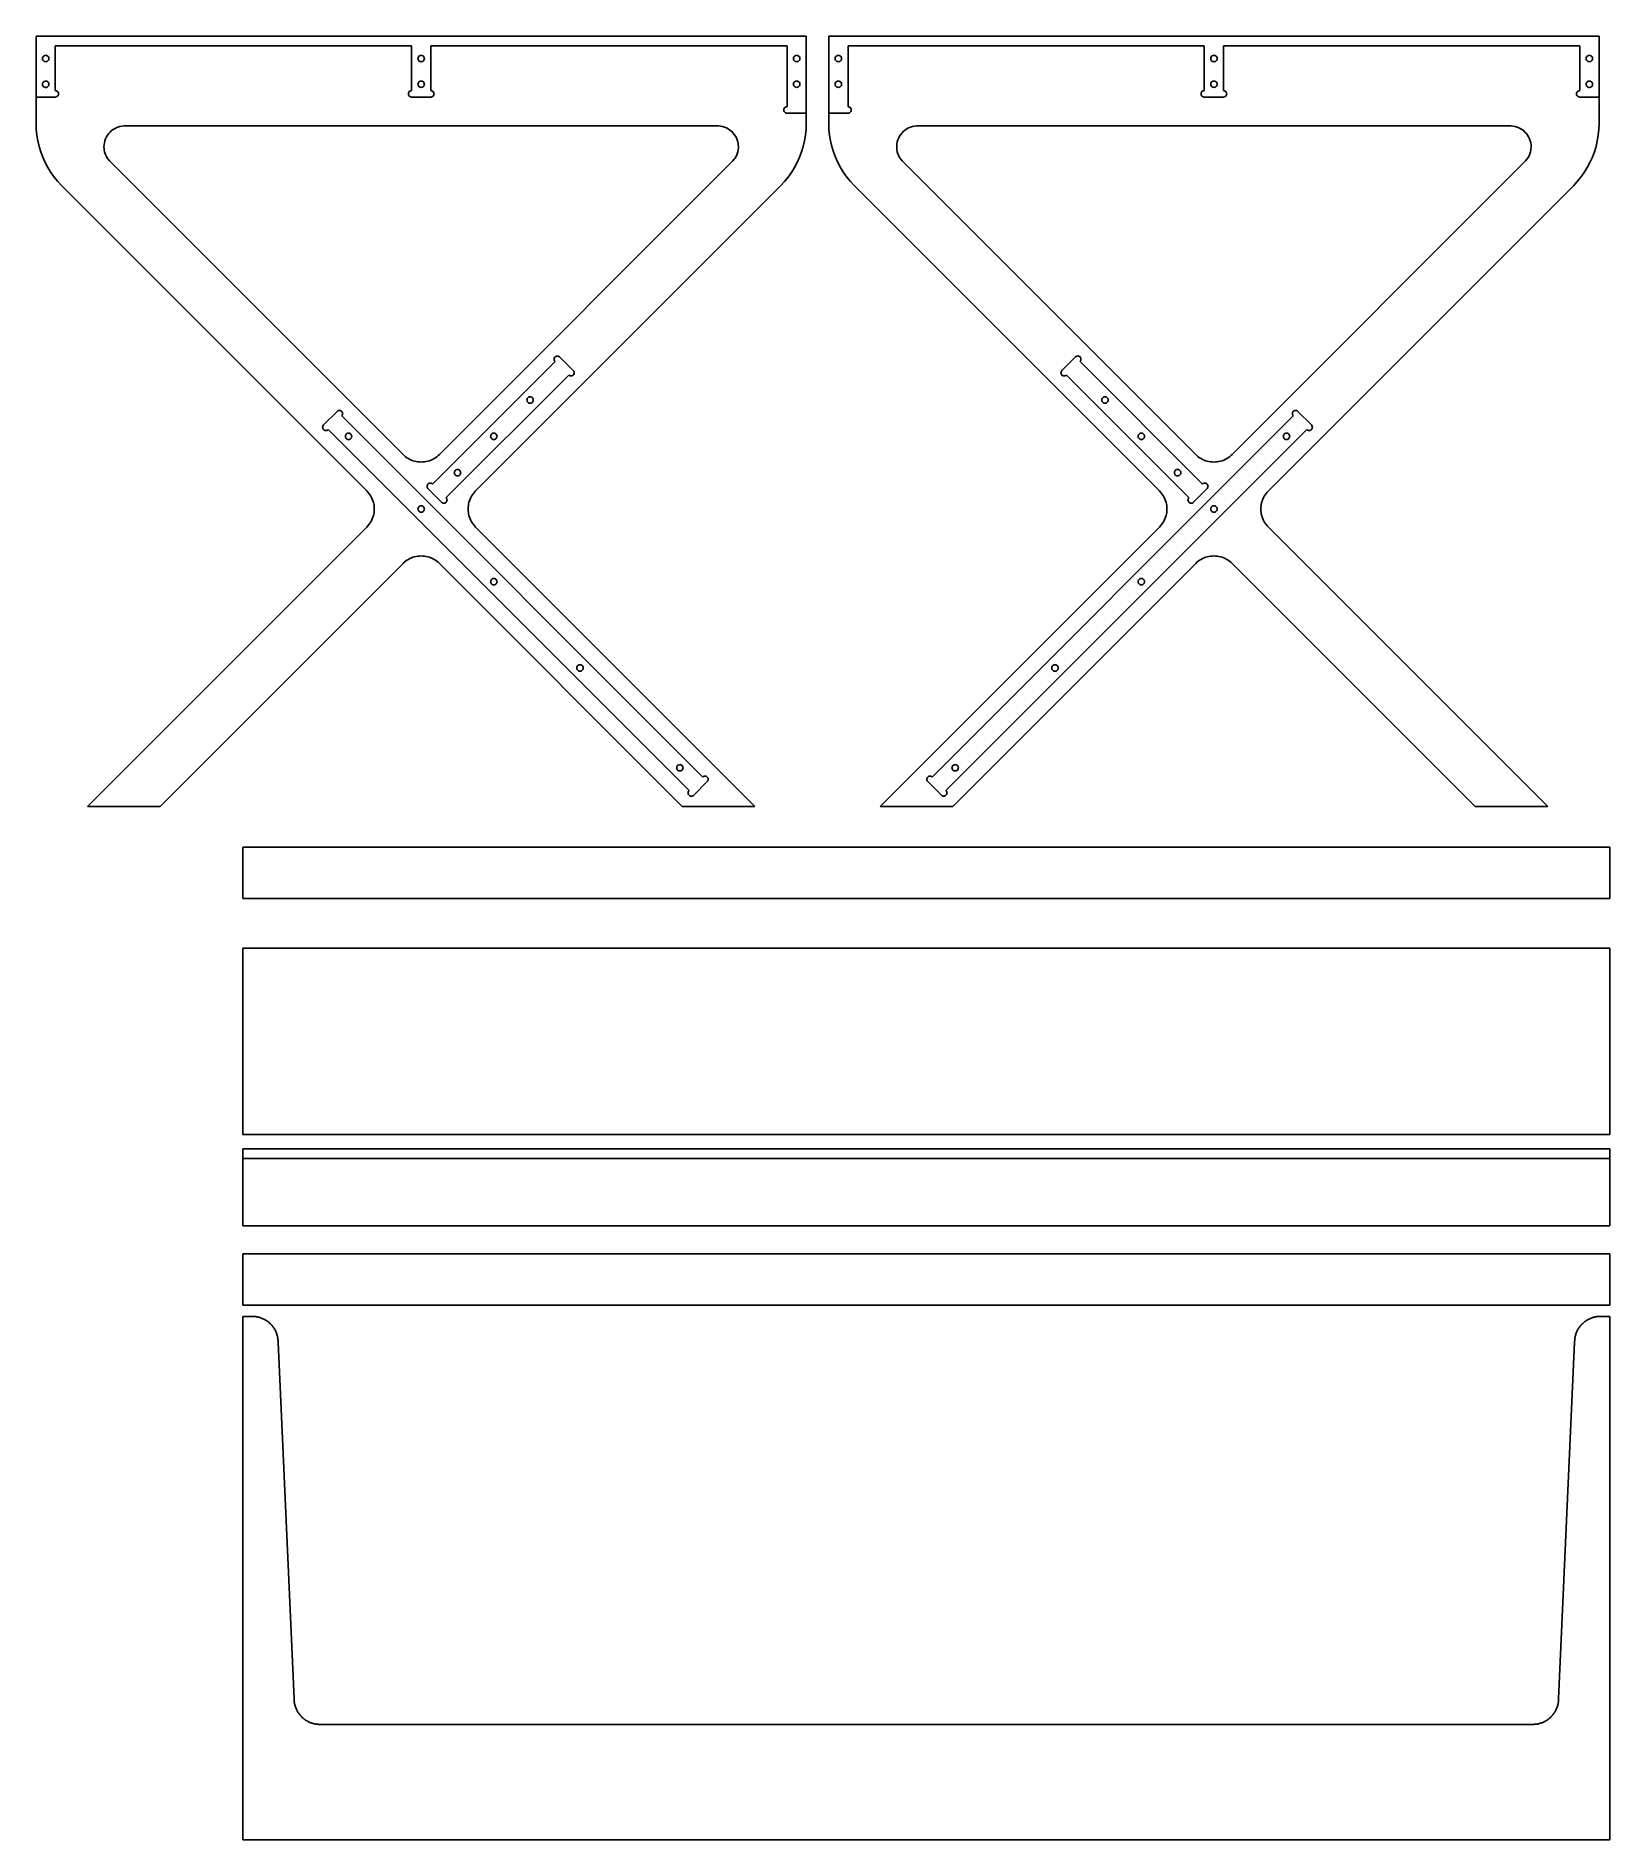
# Model space of a CAD drawing. Extents: x -30.7 to 30.7, y -35.1 to 35.1.
import ezdxf

# ---------------------------------------------------------------- set-up
doc = ezdxf.new("R2010")
doc.units = 0
doc.header["$MEASUREMENT"] = 0
doc.layers.get('0').update_dxf_attribs({"linetype": 'CONTINUOUS'})

msp = doc.modelspace()

# ---------------------------------------------------------------- linework, layer by layer
for p, q in [((-0.65, 35.119), (-30.65, 35.119)), ((-30.65, 32.744), (-30.65, 35.119)), ((-29.9, 34.744), (-16.025, 34.744)), ((-29.9, 32.994), (-29.9, 34.744)), ((-16.025, 34.744), (-16.025, 32.994)), ((-15.275, 34.744), (-1.4, 34.744)), ((-15.275, 32.994), (-15.275, 34.744)), ((-1.4, 32.369), (-1.4, 34.744)), ((-0.65, 32.119), (-0.65, 35.119)), ((0.225, 35.119), (30.225, 35.119)), ((0.225, 32.119), (0.225, 35.119)), ((0.975, 32.369), (0.975, 34.744)), ((14.85, 34.744), (0.975, 34.744)), ((14.85, 32.994), (14.85, 34.744)), ((15.6, 34.744), (15.6, 32.994)), ((29.475, 34.744), (15.6, 34.744)), ((29.475, 32.994), (29.475, 34.744)), ((30.225, 32.744), (30.225, 35.119)), ((-30.4, 34.244), (-30.396, 34.276)), ((-30.396, 34.211), (-30.4, 34.244)), ((-30.396, 34.276), (-30.383, 34.306)), ((-30.383, 34.181), (-30.396, 34.211)), ((-30.383, 34.306), (-30.364, 34.332)), ((-30.364, 34.155), (-30.383, 34.181)), ((-30.364, 34.332), (-30.338, 34.352)), ((-30.338, 34.135), (-30.364, 34.155)), ((-30.338, 34.352), (-30.308, 34.364)), ((-30.308, 34.123), (-30.338, 34.135)), ((-30.308, 34.364), (-30.275, 34.369)), ((-30.275, 34.119), (-30.308, 34.123)), ((-30.275, 34.369), (-30.243, 34.364)), ((-30.243, 34.123), (-30.275, 34.119)), ((-30.243, 34.364), (-30.213, 34.352)), ((-30.213, 34.135), (-30.243, 34.123)), ((-30.213, 34.352), (-30.187, 34.332)), ((-30.187, 34.155), (-30.213, 34.135)), ((-30.187, 34.332), (-30.167, 34.306)), ((-30.167, 34.181), (-30.187, 34.155)), ((-30.167, 34.306), (-30.154, 34.276)), ((-30.154, 34.211), (-30.167, 34.181)), ((-30.154, 34.276), (-30.15, 34.244)), ((-30.15, 34.244), (-30.154, 34.211)), ((-15.775, 34.244), (-15.771, 34.276)), ((-15.771, 34.211), (-15.775, 34.244)), ((-15.771, 34.276), (-15.758, 34.306)), ((-15.758, 34.181), (-15.771, 34.211)), ((-15.758, 34.306), (-15.739, 34.332)), ((-15.739, 34.155), (-15.758, 34.181)), ((-15.739, 34.332), (-15.713, 34.352)), ((-15.713, 34.135), (-15.739, 34.155)), ((-15.713, 34.352), (-15.683, 34.364)), ((-15.683, 34.123), (-15.713, 34.135)), ((-15.683, 34.364), (-15.65, 34.369)), ((-15.65, 34.119), (-15.683, 34.123)), ((-15.65, 34.369), (-15.618, 34.364)), ((-15.618, 34.123), (-15.65, 34.119)), ((-15.618, 34.364), (-15.588, 34.352)), ((-15.588, 34.135), (-15.618, 34.123)), ((-15.588, 34.352), (-15.562, 34.332)), ((-15.562, 34.155), (-15.588, 34.135)), ((-15.562, 34.332), (-15.542, 34.306)), ((-15.542, 34.181), (-15.562, 34.155)), ((-15.542, 34.306), (-15.529, 34.276)), ((-15.529, 34.211), (-15.542, 34.181)), ((-15.529, 34.276), (-15.525, 34.244)), ((-15.525, 34.244), (-15.529, 34.211)), ((-1.15, 34.244), (-1.146, 34.276)), ((-1.146, 34.211), (-1.15, 34.244)), ((-1.146, 34.276), (-1.133, 34.306)), ((-1.133, 34.181), (-1.146, 34.211)), ((-1.133, 34.306), (-1.114, 34.332)), ((-1.114, 34.155), (-1.133, 34.181)), ((-1.114, 34.332), (-1.088, 34.352)), ((-1.088, 34.135), (-1.114, 34.155)), ((-1.088, 34.352), (-1.058, 34.364)), ((-1.058, 34.123), (-1.088, 34.135)), ((-1.058, 34.364), (-1.025, 34.369)), ((-1.025, 34.119), (-1.058, 34.123)), ((-1.025, 34.369), (-0.993, 34.364)), ((-0.993, 34.123), (-1.025, 34.119)), ((-0.993, 34.364), (-0.963, 34.352)), ((-0.963, 34.135), (-0.993, 34.123)), ((-0.963, 34.352), (-0.937, 34.332)), ((-0.937, 34.155), (-0.963, 34.135)), ((-0.937, 34.332), (-0.917, 34.306)), ((-0.917, 34.181), (-0.937, 34.155)), ((-0.917, 34.306), (-0.904, 34.276)), ((-0.904, 34.211), (-0.917, 34.181)), ((-0.904, 34.276), (-0.9, 34.244)), ((-0.9, 34.244), (-0.904, 34.211)), ((0.479, 34.276), (0.475, 34.244)), ((0.475, 34.244), (0.479, 34.211)), ((0.492, 34.306), (0.479, 34.276)), ((0.479, 34.211), (0.492, 34.181)), ((0.511, 34.332), (0.492, 34.306)), ((0.492, 34.181), (0.511, 34.155)), ((0.537, 34.352), (0.511, 34.332)), ((0.511, 34.155), (0.537, 34.135)), ((0.567, 34.364), (0.537, 34.352)), ((0.537, 34.135), (0.567, 34.123)), ((0.6, 34.369), (0.567, 34.364)), ((0.567, 34.123), (0.6, 34.119)), ((0.632, 34.364), (0.6, 34.369)), ((0.6, 34.119), (0.632, 34.123)), ((0.662, 34.352), (0.632, 34.364)), ((0.632, 34.123), (0.662, 34.135)), ((0.688, 34.332), (0.662, 34.352)), ((0.662, 34.135), (0.688, 34.155)), ((0.708, 34.306), (0.688, 34.332)), ((0.688, 34.155), (0.708, 34.181)), ((0.721, 34.276), (0.708, 34.306)), ((0.708, 34.181), (0.721, 34.211)), ((0.725, 34.244), (0.721, 34.276)), ((0.721, 34.211), (0.725, 34.244)), ((15.104, 34.276), (15.1, 34.244)), ((15.1, 34.244), (15.104, 34.211)), ((15.117, 34.306), (15.104, 34.276)), ((15.104, 34.211), (15.117, 34.181)), ((15.136, 34.332), (15.117, 34.306)), ((15.117, 34.181), (15.136, 34.155)), ((15.162, 34.352), (15.136, 34.332)), ((15.136, 34.155), (15.162, 34.135)), ((15.192, 34.364), (15.162, 34.352)), ((15.162, 34.135), (15.192, 34.123)), ((15.225, 34.369), (15.192, 34.364)), ((15.192, 34.123), (15.225, 34.119)), ((15.257, 34.364), (15.225, 34.369)), ((15.225, 34.119), (15.257, 34.123)), ((15.287, 34.352), (15.257, 34.364)), ((15.257, 34.123), (15.287, 34.135)), ((15.313, 34.332), (15.287, 34.352)), ((15.287, 34.135), (15.313, 34.155)), ((15.333, 34.306), (15.313, 34.332)), ((15.313, 34.155), (15.333, 34.181)), ((15.346, 34.276), (15.333, 34.306)), ((15.333, 34.181), (15.346, 34.211)), ((15.35, 34.244), (15.346, 34.276)), ((15.346, 34.211), (15.35, 34.244)), ((29.729, 34.276), (29.725, 34.244)), ((29.725, 34.244), (29.729, 34.211)), ((29.742, 34.306), (29.729, 34.276)), ((29.729, 34.211), (29.742, 34.181)), ((29.761, 34.332), (29.742, 34.306)), ((29.742, 34.181), (29.761, 34.155)), ((29.787, 34.352), (29.761, 34.332)), ((29.761, 34.155), (29.787, 34.135)), ((29.817, 34.364), (29.787, 34.352)), ((29.787, 34.135), (29.817, 34.123)), ((29.85, 34.369), (29.817, 34.364)), ((29.817, 34.123), (29.85, 34.119)), ((29.882, 34.364), (29.85, 34.369)), ((29.85, 34.119), (29.882, 34.123)), ((29.912, 34.352), (29.882, 34.364)), ((29.882, 34.123), (29.912, 34.135)), ((29.938, 34.332), (29.912, 34.352)), ((29.912, 34.135), (29.938, 34.155)), ((29.958, 34.306), (29.938, 34.332)), ((29.938, 34.155), (29.958, 34.181)), ((29.971, 34.276), (29.958, 34.306)), ((29.958, 34.181), (29.971, 34.211)), ((29.975, 34.244), (29.971, 34.276)), ((29.971, 34.211), (29.975, 34.244)), ((-30.4, 33.25), (-30.394, 33.282)), ((-30.397, 33.217), (-30.4, 33.25)), ((-30.386, 33.187), (-30.397, 33.217)), ((-30.394, 33.282), (-30.38, 33.311)), ((-30.368, 33.16), (-30.386, 33.187)), ((-30.38, 33.311), (-30.359, 33.336)), ((-30.343, 33.139), (-30.368, 33.16)), ((-30.359, 33.336), (-30.332, 33.355)), ((-30.314, 33.125), (-30.343, 33.139)), ((-30.332, 33.355), (-30.302, 33.366)), ((-30.281, 33.119), (-30.314, 33.125)), ((-30.302, 33.366), (-30.269, 33.368)), ((-30.249, 33.121), (-30.281, 33.119)), ((-30.269, 33.368), (-30.237, 33.363)), ((-30.218, 33.132), (-30.249, 33.121)), ((-30.237, 33.363), (-30.207, 33.349)), ((-30.191, 33.151), (-30.218, 33.132)), ((-30.207, 33.349), (-30.183, 33.327)), ((-30.17, 33.176), (-30.191, 33.151)), ((-30.183, 33.327), (-30.164, 33.301)), ((-30.156, 33.205), (-30.17, 33.176)), ((-30.164, 33.301), (-30.153, 33.27)), ((-30.15, 33.237), (-30.156, 33.205)), ((-30.153, 33.27), (-30.15, 33.237)), ((-15.775, 33.244), (-15.771, 33.276)), ((-15.771, 33.211), (-15.775, 33.244)), ((-15.771, 33.276), (-15.758, 33.306)), ((-15.758, 33.181), (-15.771, 33.211)), ((-15.758, 33.306), (-15.739, 33.332)), ((-15.739, 33.155), (-15.758, 33.181)), ((-15.739, 33.332), (-15.713, 33.352)), ((-15.713, 33.135), (-15.739, 33.155)), ((-15.713, 33.352), (-15.683, 33.364)), ((-15.683, 33.123), (-15.713, 33.135)), ((-15.683, 33.364), (-15.65, 33.369)), ((-15.65, 33.119), (-15.683, 33.123)), ((-15.65, 33.369), (-15.618, 33.364)), ((-15.618, 33.123), (-15.65, 33.119)), ((-15.618, 33.364), (-15.588, 33.352)), ((-15.588, 33.135), (-15.618, 33.123)), ((-15.588, 33.352), (-15.562, 33.332)), ((-15.562, 33.155), (-15.588, 33.135)), ((-15.562, 33.332), (-15.542, 33.306)), ((-15.542, 33.181), (-15.562, 33.155)), ((-15.542, 33.306), (-15.529, 33.276)), ((-15.529, 33.211), (-15.542, 33.181)), ((-15.529, 33.276), (-15.525, 33.244)), ((-15.525, 33.244), (-15.529, 33.211)), ((-1.15, 33.244), (-1.146, 33.276)), ((-1.146, 33.211), (-1.15, 33.244)), ((-1.146, 33.276), (-1.133, 33.306)), ((-1.133, 33.181), (-1.146, 33.211)), ((-1.133, 33.306), (-1.114, 33.332)), ((-1.114, 33.155), (-1.133, 33.181)), ((-1.114, 33.332), (-1.088, 33.352)), ((-1.088, 33.135), (-1.114, 33.155)), ((-1.088, 33.352), (-1.058, 33.364)), ((-1.058, 33.123), (-1.088, 33.135)), ((-1.058, 33.364), (-1.025, 33.369)), ((-1.025, 33.119), (-1.058, 33.123)), ((-1.025, 33.369), (-0.993, 33.364)), ((-0.993, 33.123), (-1.025, 33.119)), ((-0.993, 33.364), (-0.963, 33.352)), ((-0.963, 33.135), (-0.993, 33.123)), ((-0.963, 33.352), (-0.937, 33.332)), ((-0.937, 33.155), (-0.963, 33.135)), ((-0.937, 33.332), (-0.917, 33.306)), ((-0.917, 33.181), (-0.937, 33.155)), ((-0.917, 33.306), (-0.904, 33.276)), ((-0.904, 33.211), (-0.917, 33.181)), ((-0.904, 33.276), (-0.9, 33.244)), ((-0.9, 33.244), (-0.904, 33.211)), ((0.479, 33.276), (0.475, 33.244)), ((0.475, 33.244), (0.479, 33.211)), ((0.492, 33.306), (0.479, 33.276)), ((0.479, 33.211), (0.492, 33.181)), ((0.511, 33.332), (0.492, 33.306)), ((0.492, 33.181), (0.511, 33.155)), ((0.537, 33.352), (0.511, 33.332)), ((0.511, 33.155), (0.537, 33.135)), ((0.567, 33.364), (0.537, 33.352)), ((0.537, 33.135), (0.567, 33.123)), ((0.6, 33.369), (0.567, 33.364)), ((0.567, 33.123), (0.6, 33.119)), ((0.632, 33.364), (0.6, 33.369)), ((0.6, 33.119), (0.632, 33.123)), ((0.662, 33.352), (0.632, 33.364)), ((0.632, 33.123), (0.662, 33.135)), ((0.688, 33.332), (0.662, 33.352)), ((0.662, 33.135), (0.688, 33.155)), ((0.708, 33.306), (0.688, 33.332)), ((0.688, 33.155), (0.708, 33.181)), ((0.721, 33.276), (0.708, 33.306)), ((0.708, 33.181), (0.721, 33.211)), ((0.725, 33.244), (0.721, 33.276)), ((0.721, 33.211), (0.725, 33.244)), ((15.104, 33.276), (15.1, 33.244)), ((15.1, 33.244), (15.104, 33.211)), ((15.117, 33.306), (15.104, 33.276)), ((15.104, 33.211), (15.117, 33.181)), ((15.136, 33.332), (15.117, 33.306)), ((15.117, 33.181), (15.136, 33.155)), ((15.162, 33.352), (15.136, 33.332)), ((15.136, 33.155), (15.162, 33.135)), ((15.192, 33.364), (15.162, 33.352)), ((15.162, 33.135), (15.192, 33.123)), ((15.225, 33.369), (15.192, 33.364)), ((15.192, 33.123), (15.225, 33.119)), ((15.257, 33.364), (15.225, 33.369)), ((15.225, 33.119), (15.257, 33.123)), ((15.287, 33.352), (15.257, 33.364)), ((15.257, 33.123), (15.287, 33.135)), ((15.313, 33.332), (15.287, 33.352)), ((15.287, 33.135), (15.313, 33.155)), ((15.333, 33.306), (15.313, 33.332)), ((15.313, 33.155), (15.333, 33.181)), ((15.346, 33.276), (15.333, 33.306)), ((15.333, 33.181), (15.346, 33.211)), ((15.35, 33.244), (15.346, 33.276)), ((15.346, 33.211), (15.35, 33.244)), ((29.728, 33.27), (29.725, 33.237)), ((29.725, 33.237), (29.731, 33.205)), ((29.739, 33.301), (29.728, 33.27)), ((29.731, 33.205), (29.745, 33.176)), ((29.757, 33.327), (29.739, 33.301)), ((29.745, 33.176), (29.766, 33.151)), ((29.782, 33.349), (29.757, 33.327)), ((29.766, 33.151), (29.793, 33.132)), ((29.811, 33.363), (29.782, 33.349)), ((29.793, 33.132), (29.823, 33.121)), ((29.844, 33.368), (29.811, 33.363)), ((29.823, 33.121), (29.856, 33.119)), ((29.876, 33.366), (29.844, 33.368)), ((29.856, 33.119), (29.888, 33.125)), ((29.907, 33.355), (29.876, 33.366)), ((29.888, 33.125), (29.918, 33.139)), ((29.934, 33.336), (29.907, 33.355)), ((29.918, 33.139), (29.942, 33.16)), ((29.955, 33.311), (29.934, 33.336)), ((29.942, 33.16), (29.961, 33.187)), ((29.969, 33.282), (29.955, 33.311)), ((29.961, 33.187), (29.972, 33.217)), ((29.975, 33.25), (29.969, 33.282)), ((29.972, 33.217), (29.975, 33.25)), ((-30.65, 32.744), (-29.9, 32.744)), ((-30.65, 32.744), (-30.65, 31.704)), ((-29.9, 32.994), (-29.868, 32.989)), ((-29.868, 32.748), (-29.9, 32.744)), ((-29.868, 32.989), (-29.838, 32.977)), ((-29.838, 32.76), (-29.868, 32.748)), ((-29.838, 32.977), (-29.812, 32.957)), ((-29.812, 32.78), (-29.838, 32.76)), ((-29.812, 32.957), (-29.792, 32.931)), ((-29.792, 32.806), (-29.812, 32.78)), ((-29.792, 32.931), (-29.779, 32.901)), ((-29.779, 32.836), (-29.792, 32.806)), ((-29.779, 32.901), (-29.775, 32.869)), ((-29.775, 32.869), (-29.779, 32.836)), ((-16.15, 32.869), (-16.146, 32.901)), ((-16.146, 32.836), (-16.15, 32.869)), ((-16.146, 32.901), (-16.133, 32.931)), ((-16.133, 32.806), (-16.146, 32.836)), ((-16.133, 32.931), (-16.114, 32.957)), ((-16.114, 32.78), (-16.133, 32.806)), ((-16.114, 32.957), (-16.088, 32.977)), ((-16.088, 32.76), (-16.114, 32.78)), ((-16.088, 32.977), (-16.058, 32.989)), ((-16.058, 32.748), (-16.088, 32.76)), ((-16.058, 32.989), (-16.025, 32.994)), ((-16.025, 32.744), (-16.058, 32.748)), ((-16.025, 32.744), (-15.275, 32.744)), ((-15.275, 32.994), (-15.243, 32.989)), ((-15.243, 32.748), (-15.275, 32.744)), ((-15.243, 32.989), (-15.213, 32.977)), ((-15.213, 32.76), (-15.243, 32.748)), ((-15.213, 32.977), (-15.187, 32.957)), ((-15.187, 32.78), (-15.213, 32.76)), ((-15.187, 32.957), (-15.167, 32.931)), ((-15.167, 32.806), (-15.187, 32.78)), ((-15.167, 32.931), (-15.154, 32.901)), ((-15.154, 32.836), (-15.167, 32.806)), ((-15.154, 32.901), (-15.15, 32.869)), ((-15.15, 32.869), (-15.154, 32.836)), ((-1.508, 32.306), (-1.489, 32.332)), ((-1.489, 32.332), (-1.463, 32.352)), ((-1.463, 32.352), (-1.433, 32.364)), ((-1.433, 32.364), (-1.4, 32.369)), ((1.007, 32.364), (0.975, 32.369)), ((1.037, 32.352), (1.007, 32.364)), ((1.063, 32.332), (1.037, 32.352)), ((1.083, 32.306), (1.063, 32.332)), ((14.729, 32.901), (14.725, 32.869)), ((14.725, 32.869), (14.729, 32.836)), ((14.742, 32.931), (14.729, 32.901)), ((14.729, 32.836), (14.742, 32.806)), ((14.761, 32.957), (14.742, 32.931)), ((14.742, 32.806), (14.761, 32.78)), ((14.787, 32.977), (14.761, 32.957)), ((14.761, 32.78), (14.787, 32.76)), ((14.817, 32.989), (14.787, 32.977)), ((14.787, 32.76), (14.817, 32.748)), ((14.85, 32.994), (14.817, 32.989)), ((14.817, 32.748), (14.85, 32.744)), ((15.6, 32.744), (14.85, 32.744)), ((15.632, 32.989), (15.6, 32.994)), ((15.6, 32.744), (15.632, 32.748)), ((15.662, 32.977), (15.632, 32.989)), ((15.632, 32.748), (15.662, 32.76)), ((15.688, 32.957), (15.662, 32.977)), ((15.662, 32.76), (15.688, 32.78)), ((15.708, 32.931), (15.688, 32.957)), ((15.688, 32.78), (15.708, 32.806)), ((15.721, 32.901), (15.708, 32.931)), ((15.708, 32.806), (15.721, 32.836)), ((15.725, 32.869), (15.721, 32.901)), ((15.721, 32.836), (15.725, 32.869)), ((29.354, 32.901), (29.35, 32.869)), ((29.35, 32.869), (29.354, 32.836)), ((29.367, 32.931), (29.354, 32.901)), ((29.354, 32.836), (29.367, 32.806)), ((29.386, 32.957), (29.367, 32.931)), ((29.367, 32.806), (29.386, 32.78)), ((29.412, 32.977), (29.386, 32.957)), ((29.386, 32.78), (29.412, 32.76)), ((29.442, 32.989), (29.412, 32.977)), ((29.412, 32.76), (29.442, 32.748)), ((29.475, 32.994), (29.442, 32.989)), ((29.442, 32.748), (29.475, 32.744)), ((30.225, 32.744), (29.475, 32.744)), ((30.225, 32.744), (30.225, 31.704)), ((-30.643, 31.481), (-30.65, 31.704)), ((-27.31, 31.611), (-27.388, 31.596)), ((-27.23, 31.619), (-27.31, 31.611)), ((-27.23, 31.619), (-4.07, 31.619)), ((-4.07, 31.619), (-3.991, 31.611)), ((-3.991, 31.611), (-3.912, 31.596)), ((-1.525, 32.244), (-1.521, 32.276)), ((-1.521, 32.211), (-1.525, 32.244)), ((-1.521, 32.276), (-1.508, 32.306)), ((-1.508, 32.181), (-1.521, 32.211)), ((-1.489, 32.155), (-1.508, 32.181)), ((-1.463, 32.135), (-1.489, 32.155)), ((-1.433, 32.123), (-1.463, 32.135)), ((-1.4, 32.119), (-1.433, 32.123)), ((-0.65, 32.119), (-1.4, 32.119)), ((-0.658, 31.481), (-0.65, 31.704)), ((-0.65, 31.704), (-0.65, 32.119)), ((0.225, 31.704), (0.225, 32.119)), ((0.225, 32.119), (0.975, 32.119)), ((0.232, 31.481), (0.225, 31.704)), ((0.975, 32.119), (1.007, 32.123)), ((1.007, 32.123), (1.037, 32.135)), ((1.037, 32.135), (1.063, 32.155)), ((1.063, 32.155), (1.083, 32.181)), ((1.096, 32.276), (1.083, 32.306)), ((1.083, 32.181), (1.096, 32.211)), ((1.1, 32.244), (1.096, 32.276)), ((1.096, 32.211), (1.1, 32.244)), ((3.565, 31.611), (3.487, 31.596)), ((3.645, 31.619), (3.565, 31.611)), ((26.805, 31.619), (3.645, 31.619)), ((26.805, 31.619), (26.884, 31.611)), ((26.884, 31.611), (26.963, 31.596)), ((30.217, 31.481), (30.225, 31.704)), ((-30.621, 31.259), (-30.643, 31.481)), ((-30.585, 31.038), (-30.621, 31.259)), ((-30.534, 30.821), (-30.585, 31.038)), ((-27.989, 30.966), (-28.001, 30.887)), ((-27.97, 31.043), (-27.989, 30.966)), ((-27.943, 31.119), (-27.97, 31.043)), ((-27.909, 31.191), (-27.943, 31.119)), ((-27.868, 31.259), (-27.909, 31.191)), ((-27.82, 31.323), (-27.868, 31.259)), ((-27.766, 31.383), (-27.82, 31.323)), ((-27.707, 31.436), (-27.766, 31.383)), ((-27.643, 31.484), (-27.707, 31.436)), ((-27.574, 31.525), (-27.643, 31.484)), ((-27.502, 31.559), (-27.574, 31.525)), ((-27.427, 31.585), (-27.502, 31.559)), ((-27.388, 31.596), (-27.427, 31.585)), ((-3.912, 31.596), (-3.836, 31.573)), ((-3.836, 31.573), (-3.762, 31.543)), ((-3.762, 31.543), (-3.691, 31.505)), ((-3.691, 31.505), (-3.625, 31.461)), ((-3.625, 31.461), (-3.563, 31.41)), ((-3.563, 31.41), (-3.506, 31.354)), ((-3.506, 31.354), (-3.456, 31.292)), ((-3.456, 31.292), (-3.411, 31.226)), ((-3.411, 31.226), (-3.374, 31.155)), ((-3.374, 31.155), (-3.343, 31.081)), ((-3.343, 31.081), (-3.32, 31.005)), ((-3.32, 31.005), (-3.304, 30.926)), ((-3.304, 30.926), (-3.299, 30.887)), ((-0.767, 30.821), (-0.716, 31.038)), ((-0.716, 31.038), (-0.679, 31.259)), ((-0.679, 31.259), (-0.658, 31.481)), ((0.254, 31.259), (0.232, 31.481)), ((0.29, 31.038), (0.254, 31.259)), ((0.341, 30.821), (0.29, 31.038)), ((2.879, 30.926), (2.874, 30.887)), ((2.894, 31.005), (2.879, 30.926)), ((2.918, 31.081), (2.894, 31.005)), ((2.948, 31.155), (2.918, 31.081)), ((2.986, 31.226), (2.948, 31.155)), ((3.03, 31.292), (2.986, 31.226)), ((3.081, 31.354), (3.03, 31.292)), ((3.138, 31.41), (3.081, 31.354)), ((3.199, 31.461), (3.138, 31.41)), ((3.266, 31.505), (3.199, 31.461)), ((3.336, 31.543), (3.266, 31.505)), ((3.41, 31.573), (3.336, 31.543)), ((3.487, 31.596), (3.41, 31.573)), ((26.963, 31.596), (27.001, 31.585)), ((27.001, 31.585), (27.077, 31.559)), ((27.077, 31.559), (27.149, 31.525)), ((27.149, 31.525), (27.217, 31.484)), ((27.217, 31.484), (27.282, 31.436)), ((27.282, 31.436), (27.341, 31.383)), ((27.341, 31.383), (27.395, 31.323)), ((27.395, 31.323), (27.442, 31.259)), ((27.442, 31.259), (27.484, 31.191)), ((27.484, 31.191), (27.518, 31.119)), ((27.518, 31.119), (27.545, 31.043)), ((27.545, 31.043), (27.564, 30.966)), ((27.564, 30.966), (27.576, 30.887)), ((30.108, 30.821), (30.159, 31.038)), ((30.159, 31.038), (30.196, 31.259)), ((30.196, 31.259), (30.217, 31.481)), ((-30.469, 30.607), (-30.534, 30.821)), ((-30.39, 30.398), (-30.469, 30.607)), ((-30.298, 30.194), (-30.39, 30.398)), ((-28.001, 30.887), (-28.005, 30.807)), ((-28.005, 30.807), (-28.001, 30.727)), ((-28.001, 30.727), (-27.996, 30.687)), ((-27.996, 30.687), (-27.98, 30.609)), ((-27.98, 30.609), (-27.957, 30.533)), ((-27.957, 30.533), (-27.926, 30.459)), ((-27.926, 30.459), (-27.888, 30.389)), ((-27.888, 30.389), (-27.844, 30.322)), ((-27.844, 30.322), (-27.793, 30.261)), ((-27.793, 30.261), (-16.357, 18.826)), ((-14.943, 18.826), (-3.508, 30.261)), ((-3.457, 30.322), (-3.508, 30.261)), ((-3.434, 30.355), (-3.457, 30.322)), ((-3.392, 30.423), (-3.434, 30.355)), ((-3.374, 30.459), (-3.392, 30.423)), ((-3.344, 30.533), (-3.374, 30.459)), ((-3.32, 30.609), (-3.344, 30.533)), ((-3.305, 30.687), (-3.32, 30.609)), ((-3.297, 30.767), (-3.305, 30.687)), ((-3.299, 30.887), (-3.296, 30.807)), ((-3.296, 30.807), (-3.297, 30.767)), ((-1.002, 30.194), (-0.91, 30.398)), ((-0.91, 30.398), (-0.831, 30.607)), ((-0.831, 30.607), (-0.767, 30.821)), ((0.406, 30.607), (0.341, 30.821)), ((0.485, 30.398), (0.406, 30.607)), ((0.577, 30.194), (0.485, 30.398)), ((2.874, 30.887), (2.87, 30.807)), ((2.87, 30.807), (2.871, 30.767)), ((2.871, 30.767), (2.879, 30.687)), ((2.879, 30.687), (2.895, 30.609)), ((2.895, 30.609), (2.918, 30.533)), ((2.918, 30.533), (2.949, 30.459)), ((2.949, 30.459), (2.967, 30.423)), ((2.967, 30.423), (3.008, 30.355)), ((3.008, 30.355), (3.031, 30.322)), ((3.031, 30.322), (3.082, 30.261)), ((14.518, 18.826), (3.082, 30.261)), ((27.367, 30.261), (15.932, 18.826)), ((27.418, 30.322), (27.367, 30.261)), ((27.463, 30.389), (27.418, 30.322)), ((27.501, 30.459), (27.463, 30.389)), ((27.531, 30.533), (27.501, 30.459)), ((27.555, 30.609), (27.531, 30.533)), ((27.57, 30.687), (27.555, 30.609)), ((27.575, 30.727), (27.57, 30.687)), ((27.579, 30.807), (27.575, 30.727)), ((27.576, 30.887), (27.579, 30.807)), ((29.873, 30.194), (29.965, 30.398)), ((29.965, 30.398), (30.044, 30.607)), ((30.044, 30.607), (30.108, 30.821)), ((-30.193, 29.997), (-30.298, 30.194)), ((-30.075, 29.807), (-30.193, 29.997)), ((-29.945, 29.626), (-30.075, 29.807)), ((-29.803, 29.453), (-29.945, 29.626)), ((-1.497, 29.453), (-1.356, 29.626)), ((-1.356, 29.626), (-1.226, 29.807)), ((-1.226, 29.807), (-1.108, 29.997)), ((-1.108, 29.997), (-1.002, 30.194)), ((0.682, 29.997), (0.577, 30.194)), ((0.8, 29.807), (0.682, 29.997)), ((0.93, 29.626), (0.8, 29.807)), ((1.072, 29.453), (0.93, 29.626)), ((29.378, 29.453), (29.519, 29.626)), ((29.519, 29.626), (29.649, 29.807)), ((29.649, 29.807), (29.767, 29.997)), ((29.767, 29.997), (29.873, 30.194)), ((-29.65, 29.29), (-29.803, 29.453)), ((-17.772, 17.411), (-29.65, 29.29)), ((-13.529, 17.411), (-1.65, 29.29)), ((-1.65, 29.29), (-1.497, 29.453)), ((1.225, 29.29), (1.072, 29.453)), ((13.103, 17.411), (1.225, 29.29)), ((17.346, 17.411), (29.225, 29.29)), ((29.225, 29.29), (29.378, 29.453)), ((-10.473, 22.537), (-10.468, 22.569)), ((-10.468, 22.505), (-10.473, 22.537)), ((-10.468, 22.569), (-10.456, 22.6)), ((-10.456, 22.475), (-10.468, 22.505)), ((-10.456, 22.6), (-10.436, 22.626)), ((-10.436, 22.626), (-10.41, 22.645)), ((-10.41, 22.645), (-10.38, 22.658)), ((-10.38, 22.658), (-10.348, 22.662)), ((-10.348, 22.662), (-10.315, 22.658)), ((-10.315, 22.658), (-10.285, 22.645)), ((-10.285, 22.645), (-10.259, 22.626)), ((-10.259, 22.626), (-9.728, 22.096)), ((9.834, 22.626), (9.303, 22.096)), ((9.86, 22.645), (9.834, 22.626)), ((9.89, 22.658), (9.86, 22.645)), ((9.922, 22.662), (9.89, 22.658)), ((9.955, 22.658), (9.922, 22.662)), ((9.985, 22.645), (9.955, 22.658)), ((10.011, 22.626), (9.985, 22.645)), ((10.031, 22.6), (10.011, 22.626)), ((10.043, 22.569), (10.031, 22.6)), ((10.031, 22.475), (10.043, 22.505)), ((10.047, 22.537), (10.043, 22.569)), ((10.043, 22.505), (10.047, 22.537)), ((-15.209, 17.676), (-10.436, 22.449)), ((-9.905, 21.919), (-14.678, 17.146)), ((-10.436, 22.449), (-10.456, 22.475)), ((-9.879, 21.899), (-9.905, 21.919)), ((-9.849, 21.887), (-9.879, 21.899)), ((-9.817, 21.883), (-9.849, 21.887)), ((-9.784, 21.887), (-9.817, 21.883)), ((-9.754, 21.899), (-9.784, 21.887)), ((-9.728, 21.919), (-9.754, 21.899)), ((-9.728, 22.096), (-9.708, 22.07)), ((-9.708, 21.945), (-9.728, 21.919)), ((-9.708, 22.07), (-9.696, 22.04)), ((-9.696, 21.975), (-9.708, 21.945)), ((-9.696, 22.04), (-9.692, 22.008)), ((-9.692, 22.008), (-9.696, 21.975)), ((9.27, 22.04), (9.266, 22.008)), ((9.266, 22.008), (9.27, 21.975)), ((9.283, 22.07), (9.27, 22.04)), ((9.27, 21.975), (9.283, 21.945)), ((9.303, 22.096), (9.283, 22.07)), ((9.283, 21.945), (9.303, 21.919)), ((9.303, 21.919), (9.329, 21.899)), ((9.329, 21.899), (9.359, 21.887)), ((9.359, 21.887), (9.391, 21.883)), ((9.391, 21.883), (9.423, 21.887)), ((9.423, 21.887), (9.454, 21.899)), ((9.454, 21.899), (9.48, 21.919)), ((9.48, 21.919), (14.252, 17.146)), ((10.011, 22.449), (10.031, 22.475)), ((14.784, 17.676), (10.011, 22.449)), ((-11.44, 21.068), (-11.408, 21.072)), ((-11.408, 21.072), (-11.375, 21.068)), ((10.982, 21.072), (10.95, 21.068)), ((11.014, 21.068), (10.982, 21.072)), ((-18.921, 20.505), (-19.451, 19.975)), ((-18.921, 20.505), (-18.895, 20.525)), ((-18.895, 20.525), (-18.865, 20.537)), ((-18.865, 20.537), (-18.832, 20.542)), ((-18.832, 20.542), (-18.8, 20.537)), ((-18.8, 20.537), (-18.77, 20.525)), ((-18.77, 20.525), (-18.744, 20.505)), ((-18.744, 20.505), (-18.724, 20.479)), ((-18.724, 20.479), (-18.711, 20.449)), ((-18.711, 20.384), (-18.724, 20.354)), ((-18.711, 20.449), (-18.707, 20.417)), ((-18.707, 20.417), (-18.711, 20.384)), ((-11.533, 20.947), (-11.528, 20.979)), ((-11.528, 20.915), (-11.533, 20.947)), ((-11.528, 20.979), (-11.516, 21.009)), ((-11.516, 20.884), (-11.528, 20.915)), ((-11.516, 21.009), (-11.496, 21.035)), ((-11.496, 20.859), (-11.516, 20.884)), ((-11.496, 21.035), (-11.47, 21.055)), ((-11.47, 20.839), (-11.496, 20.859)), ((-11.47, 21.055), (-11.44, 21.068)), ((-11.44, 20.826), (-11.47, 20.839)), ((-11.408, 20.822), (-11.44, 20.826)), ((-11.375, 20.826), (-11.408, 20.822)), ((-11.375, 21.068), (-11.345, 21.055)), ((-11.345, 20.839), (-11.375, 20.826)), ((-11.345, 21.055), (-11.319, 21.035)), ((-11.319, 20.859), (-11.345, 20.839)), ((-11.319, 21.035), (-11.299, 21.009)), ((-11.299, 20.884), (-11.319, 20.859)), ((-11.299, 21.009), (-11.287, 20.979)), ((-11.287, 20.915), (-11.299, 20.884)), ((-11.287, 20.979), (-11.283, 20.947)), ((-11.283, 20.947), (-11.287, 20.915)), ((10.861, 20.979), (10.857, 20.947)), ((10.857, 20.947), (10.861, 20.915)), ((10.874, 21.009), (10.861, 20.979)), ((10.861, 20.915), (10.874, 20.884)), ((10.894, 21.035), (10.874, 21.009)), ((10.874, 20.884), (10.894, 20.859)), ((10.92, 21.055), (10.894, 21.035)), ((10.894, 20.859), (10.92, 20.839)), ((10.95, 21.068), (10.92, 21.055)), ((10.92, 20.839), (10.95, 20.826)), ((10.95, 20.826), (10.982, 20.822)), ((10.982, 20.822), (11.014, 20.826)), ((11.045, 21.055), (11.014, 21.068)), ((11.014, 20.826), (11.045, 20.839)), ((11.071, 21.035), (11.045, 21.055)), ((11.045, 20.839), (11.071, 20.859)), ((11.09, 21.009), (11.071, 21.035)), ((11.071, 20.859), (11.09, 20.884)), ((11.103, 20.979), (11.09, 21.009)), ((11.09, 20.884), (11.103, 20.915)), ((11.107, 20.947), (11.103, 20.979)), ((11.103, 20.915), (11.107, 20.947)), ((18.286, 20.449), (18.282, 20.417)), ((18.282, 20.417), (18.286, 20.384)), ((18.298, 20.479), (18.286, 20.449)), ((18.286, 20.384), (18.298, 20.354)), ((18.318, 20.505), (18.298, 20.479)), ((18.344, 20.525), (18.318, 20.505)), ((18.374, 20.537), (18.344, 20.525)), ((18.407, 20.542), (18.374, 20.537)), ((18.439, 20.537), (18.407, 20.542)), ((18.469, 20.525), (18.439, 20.537)), ((18.495, 20.505), (18.469, 20.525)), ((18.495, 20.505), (19.025, 19.975)), ((-19.488, 19.886), (-19.483, 19.919)), ((-19.483, 19.854), (-19.488, 19.886)), ((-19.483, 19.919), (-19.471, 19.949)), ((-19.471, 19.824), (-19.483, 19.854)), ((-19.471, 19.949), (-19.451, 19.975)), ((-19.451, 19.798), (-19.471, 19.824)), ((-19.425, 19.778), (-19.451, 19.798)), ((-19.395, 19.766), (-19.425, 19.778)), ((-19.363, 19.761), (-19.395, 19.766)), ((-19.33, 19.766), (-19.363, 19.761)), ((-19.3, 19.778), (-19.33, 19.766)), ((-19.274, 19.798), (-19.3, 19.778)), ((-19.274, 19.798), (-5.213, 5.737)), ((-18.724, 20.354), (-18.744, 20.328)), ((-4.683, 6.268), (-18.744, 20.328)), ((4.258, 6.268), (18.318, 20.328)), ((18.849, 19.798), (4.788, 5.737)), ((18.298, 20.354), (18.318, 20.328)), ((18.849, 19.798), (18.875, 19.778)), ((18.875, 19.778), (18.905, 19.766)), ((18.905, 19.766), (18.937, 19.761)), ((18.937, 19.761), (18.969, 19.766)), ((18.969, 19.766), (19, 19.778)), ((19, 19.778), (19.025, 19.798)), ((19.045, 19.949), (19.025, 19.975)), ((19.025, 19.798), (19.045, 19.824)), ((19.058, 19.919), (19.045, 19.949)), ((19.045, 19.824), (19.058, 19.854)), ((19.062, 19.886), (19.058, 19.919)), ((19.058, 19.854), (19.062, 19.886)), ((-18.604, 19.532), (-18.6, 19.564)), ((-18.599, 19.5), (-18.604, 19.532)), ((-18.6, 19.564), (-18.587, 19.595)), ((-18.586, 19.47), (-18.599, 19.5)), ((-18.587, 19.595), (-18.568, 19.621)), ((-18.566, 19.444), (-18.586, 19.47)), ((-18.568, 19.621), (-18.542, 19.641)), ((-18.54, 19.424), (-18.566, 19.444)), ((-18.542, 19.641), (-18.512, 19.653)), ((-18.51, 19.412), (-18.54, 19.424)), ((-18.512, 19.653), (-18.479, 19.658)), ((-18.478, 19.408), (-18.51, 19.412)), ((-18.479, 19.658), (-18.447, 19.654)), ((-18.445, 19.412), (-18.478, 19.408)), ((-18.447, 19.654), (-18.417, 19.641)), ((-18.415, 19.425), (-18.445, 19.412)), ((-18.417, 19.641), (-18.391, 19.622)), ((-18.39, 19.445), (-18.415, 19.425)), ((-18.391, 19.622), (-18.371, 19.596)), ((-18.37, 19.471), (-18.39, 19.445)), ((-18.371, 19.596), (-18.358, 19.566)), ((-18.358, 19.501), (-18.37, 19.471)), ((-18.358, 19.566), (-18.354, 19.534)), ((-18.354, 19.534), (-18.358, 19.501)), ((-12.947, 19.533), (-12.943, 19.565)), ((-12.943, 19.5), (-12.947, 19.533)), ((-12.943, 19.565), (-12.93, 19.595)), ((-12.93, 19.47), (-12.943, 19.5)), ((-12.93, 19.595), (-12.91, 19.621)), ((-12.91, 19.444), (-12.93, 19.47)), ((-12.91, 19.621), (-12.884, 19.641)), ((-12.884, 19.424), (-12.91, 19.444)), ((-12.884, 19.641), (-12.854, 19.653)), ((-12.854, 19.412), (-12.884, 19.424)), ((-12.854, 19.653), (-12.822, 19.658)), ((-12.822, 19.408), (-12.854, 19.412)), ((-12.822, 19.658), (-12.789, 19.653)), ((-12.789, 19.412), (-12.822, 19.408)), ((-12.789, 19.653), (-12.759, 19.641)), ((-12.759, 19.424), (-12.789, 19.412)), ((-12.759, 19.641), (-12.733, 19.621)), ((-12.733, 19.444), (-12.759, 19.424)), ((-12.733, 19.621), (-12.714, 19.595)), ((-12.714, 19.47), (-12.733, 19.444)), ((-12.714, 19.595), (-12.701, 19.565)), ((-12.701, 19.5), (-12.714, 19.47)), ((-12.701, 19.565), (-12.697, 19.533)), ((-12.697, 19.533), (-12.701, 19.5)), ((12.276, 19.565), (12.271, 19.533)), ((12.271, 19.533), (12.276, 19.5)), ((12.288, 19.595), (12.276, 19.565)), ((12.276, 19.5), (12.288, 19.47)), ((12.308, 19.621), (12.288, 19.595)), ((12.288, 19.47), (12.308, 19.444)), ((12.334, 19.641), (12.308, 19.621)), ((12.308, 19.444), (12.334, 19.424)), ((12.364, 19.653), (12.334, 19.641)), ((12.334, 19.424), (12.364, 19.412)), ((12.396, 19.658), (12.364, 19.653)), ((12.364, 19.412), (12.396, 19.408)), ((12.429, 19.653), (12.396, 19.658)), ((12.396, 19.408), (12.429, 19.412)), ((12.459, 19.641), (12.429, 19.653)), ((12.429, 19.412), (12.459, 19.424)), ((12.485, 19.621), (12.459, 19.641)), ((12.459, 19.424), (12.485, 19.444)), ((12.505, 19.595), (12.485, 19.621)), ((12.485, 19.444), (12.505, 19.47)), ((12.517, 19.565), (12.505, 19.595)), ((12.505, 19.47), (12.517, 19.5)), ((12.521, 19.533), (12.517, 19.565)), ((12.517, 19.5), (12.521, 19.533)), ((17.933, 19.566), (17.928, 19.534)), ((17.928, 19.534), (17.932, 19.501)), ((17.932, 19.501), (17.945, 19.471)), ((17.945, 19.596), (17.933, 19.566)), ((17.965, 19.622), (17.945, 19.596)), ((17.945, 19.471), (17.964, 19.445)), ((17.964, 19.445), (17.99, 19.425)), ((17.991, 19.641), (17.965, 19.622)), ((17.99, 19.425), (18.02, 19.412)), ((18.022, 19.654), (17.991, 19.641)), ((18.02, 19.412), (18.052, 19.408)), ((18.054, 19.658), (18.022, 19.654)), ((18.052, 19.408), (18.085, 19.412)), ((18.086, 19.653), (18.054, 19.658)), ((18.085, 19.412), (18.115, 19.424)), ((18.116, 19.641), (18.086, 19.653)), ((18.115, 19.424), (18.141, 19.444)), ((18.142, 19.621), (18.116, 19.641)), ((18.141, 19.444), (18.161, 19.47)), ((18.162, 19.595), (18.142, 19.621)), ((18.161, 19.47), (18.174, 19.5)), ((18.174, 19.564), (18.162, 19.595)), ((18.178, 19.532), (18.174, 19.564)), ((18.174, 19.5), (18.178, 19.532)), ((-16.357, 18.826), (-16.31, 18.781)), ((-16.31, 18.781), (-16.259, 18.739)), ((-16.259, 18.739), (-16.206, 18.701)), ((-16.206, 18.701), (-16.15, 18.667)), ((-16.15, 18.667), (-16.093, 18.636)), ((-16.093, 18.636), (-16.033, 18.609)), ((-16.033, 18.609), (-15.972, 18.586)), ((-15.972, 18.586), (-15.909, 18.567)), ((-15.909, 18.567), (-15.845, 18.552)), ((-15.845, 18.552), (-15.781, 18.541)), ((-15.781, 18.541), (-15.716, 18.535)), ((-15.716, 18.535), (-15.65, 18.533)), ((-15.65, 18.533), (-15.585, 18.535)), ((-15.585, 18.535), (-15.52, 18.541)), ((-15.52, 18.541), (-15.455, 18.552)), ((-15.455, 18.552), (-15.391, 18.567)), ((-15.391, 18.567), (-15.329, 18.586)), ((-15.329, 18.586), (-15.268, 18.609)), ((-15.268, 18.609), (-15.208, 18.636)), ((-15.208, 18.636), (-15.15, 18.667)), ((-15.15, 18.667), (-15.095, 18.701)), ((-15.095, 18.701), (-15.041, 18.739)), ((-15.041, 18.739), (-14.991, 18.781)), ((-14.991, 18.781), (-14.943, 18.826)), ((14.565, 18.781), (14.518, 18.826)), ((14.616, 18.739), (14.565, 18.781)), ((14.669, 18.701), (14.616, 18.739)), ((14.725, 18.667), (14.669, 18.701)), ((14.782, 18.636), (14.725, 18.667)), ((14.842, 18.609), (14.782, 18.636)), ((14.903, 18.586), (14.842, 18.609)), ((14.966, 18.567), (14.903, 18.586)), ((15.03, 18.552), (14.966, 18.567)), ((15.094, 18.541), (15.03, 18.552)), ((15.159, 18.535), (15.094, 18.541)), ((15.225, 18.533), (15.159, 18.535)), ((15.29, 18.535), (15.225, 18.533)), ((15.355, 18.541), (15.29, 18.535)), ((15.42, 18.552), (15.355, 18.541)), ((15.484, 18.567), (15.42, 18.552)), ((15.546, 18.586), (15.484, 18.567)), ((15.607, 18.609), (15.546, 18.586)), ((15.667, 18.636), (15.607, 18.609)), ((15.725, 18.667), (15.667, 18.636)), ((15.78, 18.701), (15.725, 18.667)), ((15.834, 18.739), (15.78, 18.701)), ((15.884, 18.781), (15.834, 18.739)), ((15.932, 18.826), (15.884, 18.781)), ((-15.422, 17.587), (-15.418, 17.62)), ((-15.418, 17.555), (-15.422, 17.587)), ((-15.418, 17.62), (-15.406, 17.65)), ((-15.406, 17.65), (-15.386, 17.676)), ((-15.386, 17.676), (-15.36, 17.696)), ((-15.36, 17.696), (-15.33, 17.708)), ((-15.33, 17.708), (-15.297, 17.712)), ((-15.297, 17.712), (-15.265, 17.708)), ((-15.265, 17.708), (-15.235, 17.696)), ((-15.235, 17.696), (-15.209, 17.676)), ((-14.361, 18.119), (-14.357, 18.151)), ((-14.357, 18.086), (-14.361, 18.119)), ((-14.357, 18.151), (-14.344, 18.181)), ((-14.344, 18.056), (-14.357, 18.086)), ((-14.344, 18.181), (-14.324, 18.207)), ((-14.324, 18.03), (-14.344, 18.056)), ((-14.324, 18.207), (-14.298, 18.227)), ((-14.298, 18.01), (-14.324, 18.03)), ((-14.298, 18.227), (-14.268, 18.239)), ((-14.268, 17.998), (-14.298, 18.01)), ((-14.268, 18.239), (-14.236, 18.244)), ((-14.236, 17.994), (-14.268, 17.998)), ((-14.236, 18.244), (-14.204, 18.239)), ((-14.204, 17.998), (-14.236, 17.994)), ((-14.204, 18.239), (-14.173, 18.227)), ((-14.173, 18.01), (-14.204, 17.998)), ((-14.173, 18.227), (-14.148, 18.207)), ((-14.148, 18.03), (-14.173, 18.01)), ((-14.148, 18.207), (-14.128, 18.181)), ((-14.128, 18.056), (-14.148, 18.03)), ((-14.128, 18.181), (-14.115, 18.151)), ((-14.115, 18.086), (-14.128, 18.056)), ((-14.115, 18.151), (-14.111, 18.119)), ((-14.111, 18.119), (-14.115, 18.086)), ((13.69, 18.151), (13.686, 18.119)), ((13.686, 18.119), (13.69, 18.086)), ((13.702, 18.181), (13.69, 18.151)), ((13.69, 18.086), (13.702, 18.056)), ((13.722, 18.207), (13.702, 18.181)), ((13.702, 18.056), (13.722, 18.03)), ((13.748, 18.227), (13.722, 18.207)), ((13.722, 18.03), (13.748, 18.01)), ((13.778, 18.239), (13.748, 18.227)), ((13.748, 18.01), (13.778, 17.998)), ((13.811, 18.244), (13.778, 18.239)), ((13.778, 17.998), (13.811, 17.994)), ((13.843, 18.239), (13.811, 18.244)), ((13.811, 17.994), (13.843, 17.998)), ((13.873, 18.227), (13.843, 18.239)), ((13.843, 17.998), (13.873, 18.01)), ((13.899, 18.207), (13.873, 18.227)), ((13.873, 18.01), (13.899, 18.03)), ((13.919, 18.181), (13.899, 18.207)), ((13.899, 18.03), (13.919, 18.056)), ((13.931, 18.151), (13.919, 18.181)), ((13.919, 18.056), (13.931, 18.086)), ((13.936, 18.119), (13.931, 18.151)), ((13.931, 18.086), (13.936, 18.119)), ((14.809, 17.696), (14.784, 17.676)), ((14.84, 17.708), (14.809, 17.696)), ((14.872, 17.712), (14.84, 17.708)), ((14.904, 17.708), (14.872, 17.712)), ((14.934, 17.696), (14.904, 17.708)), ((14.96, 17.676), (14.934, 17.696)), ((14.98, 17.65), (14.96, 17.676)), ((14.993, 17.62), (14.98, 17.65)), ((14.997, 17.587), (14.993, 17.62)), ((14.993, 17.555), (14.997, 17.587)), ((-17.727, 17.364), (-17.772, 17.411)), ((-17.685, 17.313), (-17.727, 17.364)), ((-17.647, 17.26), (-17.685, 17.313)), ((-17.613, 17.204), (-17.647, 17.26)), ((-17.582, 17.147), (-17.613, 17.204)), ((-17.555, 17.087), (-17.582, 17.147)), ((-17.532, 17.026), (-17.555, 17.087)), ((-17.513, 16.963), (-17.532, 17.026)), ((-17.498, 16.899), (-17.513, 16.963)), ((-17.487, 16.835), (-17.498, 16.899)), ((-15.406, 17.525), (-15.418, 17.555)), ((-15.386, 17.499), (-15.406, 17.525)), ((-14.855, 16.969), (-15.386, 17.499)), ((-14.829, 16.95), (-14.855, 16.969)), ((-14.799, 16.937), (-14.829, 16.95)), ((-14.766, 16.933), (-14.799, 16.937)), ((-14.734, 16.937), (-14.766, 16.933)), ((-14.704, 16.95), (-14.734, 16.937)), ((-14.678, 16.969), (-14.704, 16.95)), ((-14.678, 17.146), (-14.658, 17.12)), ((-14.658, 16.995), (-14.678, 16.969)), ((-14.658, 17.12), (-14.646, 17.09)), ((-14.646, 17.026), (-14.658, 16.995)), ((-14.646, 17.09), (-14.641, 17.058)), ((-14.641, 17.058), (-14.646, 17.026)), ((-13.803, 16.899), (-13.813, 16.835)), ((-13.788, 16.963), (-13.803, 16.899)), ((-13.769, 17.026), (-13.788, 16.963)), ((-13.746, 17.087), (-13.769, 17.026)), ((-13.719, 17.147), (-13.746, 17.087)), ((-13.688, 17.204), (-13.719, 17.147)), ((-13.653, 17.26), (-13.688, 17.204)), ((-13.615, 17.313), (-13.653, 17.26)), ((-13.574, 17.364), (-13.615, 17.313)), ((-13.529, 17.411), (-13.574, 17.364)), ((13.103, 17.411), (13.148, 17.364)), ((13.148, 17.364), (13.19, 17.313)), ((13.19, 17.313), (13.228, 17.26)), ((13.228, 17.26), (13.262, 17.204)), ((13.262, 17.204), (13.293, 17.147)), ((13.293, 17.147), (13.32, 17.087)), ((13.32, 17.087), (13.343, 17.026)), ((13.343, 17.026), (13.362, 16.963)), ((13.362, 16.963), (13.377, 16.899)), ((13.377, 16.899), (13.388, 16.835)), ((14.22, 17.09), (14.216, 17.058)), ((14.216, 17.058), (14.22, 17.026)), ((14.233, 17.12), (14.22, 17.09)), ((14.22, 17.026), (14.233, 16.995)), ((14.252, 17.146), (14.233, 17.12)), ((14.233, 16.995), (14.252, 16.969)), ((14.252, 16.969), (14.278, 16.95)), ((14.278, 16.95), (14.309, 16.937)), ((14.309, 16.937), (14.341, 16.933)), ((14.341, 16.933), (14.373, 16.937)), ((14.373, 16.937), (14.403, 16.95)), ((14.403, 16.95), (14.429, 16.969)), ((14.429, 16.969), (14.96, 17.499)), ((14.96, 17.499), (14.98, 17.525)), ((14.98, 17.525), (14.993, 17.555)), ((17.062, 16.835), (17.072, 16.899)), ((17.072, 16.899), (17.087, 16.963)), ((17.087, 16.963), (17.106, 17.026)), ((17.106, 17.026), (17.129, 17.087)), ((17.129, 17.087), (17.156, 17.147)), ((17.156, 17.147), (17.187, 17.204)), ((17.187, 17.204), (17.222, 17.26)), ((17.222, 17.26), (17.26, 17.313)), ((17.26, 17.313), (17.301, 17.364)), ((17.301, 17.364), (17.346, 17.411)), ((-17.647, 16.149), (-17.613, 16.204)), ((-17.613, 16.204), (-17.582, 16.262)), ((-17.582, 16.262), (-17.555, 16.322)), ((-17.555, 16.322), (-17.532, 16.383)), ((-17.532, 16.383), (-17.513, 16.446)), ((-17.513, 16.446), (-17.498, 16.509)), ((-17.498, 16.509), (-17.487, 16.574)), ((-17.481, 16.77), (-17.487, 16.835)), ((-17.487, 16.574), (-17.481, 16.639)), ((-17.479, 16.704), (-17.481, 16.77)), ((-17.481, 16.639), (-17.479, 16.704)), ((-15.775, 16.704), (-15.771, 16.737)), ((-15.771, 16.672), (-15.775, 16.704)), ((-15.771, 16.737), (-15.758, 16.767)), ((-15.758, 16.642), (-15.771, 16.672)), ((-15.758, 16.767), (-15.739, 16.793)), ((-15.739, 16.616), (-15.758, 16.642)), ((-15.739, 16.793), (-15.713, 16.813)), ((-15.713, 16.596), (-15.739, 16.616)), ((-15.713, 16.813), (-15.683, 16.825)), ((-15.683, 16.584), (-15.713, 16.596)), ((-15.683, 16.825), (-15.65, 16.829)), ((-15.65, 16.579), (-15.683, 16.584)), ((-15.65, 16.829), (-15.618, 16.825)), ((-15.618, 16.584), (-15.65, 16.579)), ((-15.618, 16.825), (-15.588, 16.813)), ((-15.588, 16.596), (-15.618, 16.584)), ((-15.588, 16.813), (-15.562, 16.793)), ((-15.562, 16.616), (-15.588, 16.596)), ((-15.562, 16.793), (-15.542, 16.767)), ((-15.542, 16.642), (-15.562, 16.616)), ((-15.542, 16.767), (-15.529, 16.737)), ((-15.529, 16.672), (-15.542, 16.642)), ((-15.529, 16.737), (-15.525, 16.704)), ((-15.525, 16.704), (-15.529, 16.672)), ((-13.82, 16.77), (-13.822, 16.704)), ((-13.822, 16.704), (-13.82, 16.639)), ((-13.813, 16.835), (-13.82, 16.77)), ((-13.82, 16.639), (-13.813, 16.574)), ((-13.813, 16.574), (-13.803, 16.509)), ((-13.803, 16.509), (-13.788, 16.446)), ((-13.788, 16.446), (-13.769, 16.383)), ((-13.769, 16.383), (-13.746, 16.322)), ((-13.746, 16.322), (-13.719, 16.262)), ((-13.719, 16.262), (-13.688, 16.204)), ((-13.688, 16.204), (-13.653, 16.149)), ((13.262, 16.204), (13.228, 16.149)), ((13.293, 16.262), (13.262, 16.204)), ((13.32, 16.322), (13.293, 16.262)), ((13.343, 16.383), (13.32, 16.322)), ((13.362, 16.446), (13.343, 16.383)), ((13.377, 16.509), (13.362, 16.446)), ((13.388, 16.574), (13.377, 16.509)), ((13.388, 16.835), (13.394, 16.77)), ((13.394, 16.639), (13.388, 16.574)), ((13.394, 16.77), (13.396, 16.704)), ((13.396, 16.704), (13.394, 16.639)), ((15.104, 16.737), (15.1, 16.704)), ((15.1, 16.704), (15.104, 16.672)), ((15.117, 16.767), (15.104, 16.737)), ((15.104, 16.672), (15.117, 16.642)), ((15.136, 16.793), (15.117, 16.767)), ((15.117, 16.642), (15.136, 16.616)), ((15.162, 16.813), (15.136, 16.793)), ((15.136, 16.616), (15.162, 16.596)), ((15.192, 16.825), (15.162, 16.813)), ((15.162, 16.596), (15.192, 16.584)), ((15.225, 16.829), (15.192, 16.825)), ((15.192, 16.584), (15.225, 16.579)), ((15.257, 16.825), (15.225, 16.829)), ((15.225, 16.579), (15.257, 16.584)), ((15.287, 16.813), (15.257, 16.825)), ((15.257, 16.584), (15.287, 16.596)), ((15.313, 16.793), (15.287, 16.813)), ((15.287, 16.596), (15.313, 16.616)), ((15.333, 16.767), (15.313, 16.793)), ((15.313, 16.616), (15.333, 16.642)), ((15.346, 16.737), (15.333, 16.767)), ((15.333, 16.642), (15.346, 16.672)), ((15.35, 16.704), (15.346, 16.737)), ((15.346, 16.672), (15.35, 16.704)), ((17.053, 16.704), (17.055, 16.77)), ((17.055, 16.639), (17.053, 16.704)), ((17.055, 16.77), (17.062, 16.835)), ((17.062, 16.574), (17.055, 16.639)), ((17.072, 16.509), (17.062, 16.574)), ((17.087, 16.446), (17.072, 16.509)), ((17.106, 16.383), (17.087, 16.446)), ((17.129, 16.322), (17.106, 16.383)), ((17.156, 16.262), (17.129, 16.322)), ((17.187, 16.204), (17.156, 16.262)), ((17.222, 16.149), (17.187, 16.204)), ((-17.772, 15.997), (-28.65, 5.119)), ((-17.772, 15.997), (-17.727, 16.045)), ((-17.727, 16.045), (-17.685, 16.096)), ((-17.685, 16.096), (-17.647, 16.149)), ((-13.653, 16.149), (-13.615, 16.096)), ((-13.615, 16.096), (-13.574, 16.045)), ((-13.574, 16.045), (-13.529, 15.997)), ((-13.529, 15.997), (-2.65, 5.119)), ((13.103, 15.997), (2.225, 5.119)), ((13.148, 16.045), (13.103, 15.997)), ((13.19, 16.096), (13.148, 16.045)), ((13.228, 16.149), (13.19, 16.096)), ((17.26, 16.096), (17.222, 16.149)), ((17.301, 16.045), (17.26, 16.096)), ((17.346, 15.997), (17.301, 16.045)), ((17.346, 15.997), (28.225, 5.119)), ((-16.093, 14.773), (-16.15, 14.742)), ((-16.033, 14.8), (-16.093, 14.773)), ((-15.972, 14.823), (-16.033, 14.8)), ((-15.909, 14.842), (-15.972, 14.823)), ((-15.845, 14.857), (-15.909, 14.842)), ((-15.781, 14.867), (-15.845, 14.857)), ((-15.716, 14.874), (-15.781, 14.867)), ((-15.65, 14.876), (-15.716, 14.874)), ((-15.585, 14.874), (-15.65, 14.876)), ((-15.52, 14.867), (-15.585, 14.874)), ((-15.455, 14.857), (-15.52, 14.867)), ((-15.391, 14.842), (-15.455, 14.857)), ((-15.329, 14.823), (-15.391, 14.842)), ((-15.268, 14.8), (-15.329, 14.823)), ((-15.208, 14.773), (-15.268, 14.8)), ((-15.15, 14.742), (-15.208, 14.773)), ((14.725, 14.742), (14.782, 14.773)), ((14.782, 14.773), (14.842, 14.8)), ((14.842, 14.8), (14.903, 14.823)), ((14.903, 14.823), (14.966, 14.842)), ((14.966, 14.842), (15.03, 14.857)), ((15.03, 14.857), (15.094, 14.867)), ((15.094, 14.867), (15.159, 14.874)), ((15.159, 14.874), (15.225, 14.876)), ((15.225, 14.876), (15.29, 14.874)), ((15.29, 14.874), (15.355, 14.867)), ((15.355, 14.867), (15.42, 14.857)), ((15.42, 14.857), (15.484, 14.842)), ((15.484, 14.842), (15.546, 14.823)), ((15.546, 14.823), (15.607, 14.8)), ((15.607, 14.8), (15.667, 14.773)), ((15.667, 14.773), (15.725, 14.742)), ((-25.822, 5.119), (-16.357, 14.583)), ((-16.31, 14.628), (-16.357, 14.583)), ((-16.259, 14.669), (-16.31, 14.628)), ((-16.206, 14.707), (-16.259, 14.669)), ((-16.15, 14.742), (-16.206, 14.707)), ((-15.095, 14.707), (-15.15, 14.742)), ((-15.041, 14.669), (-15.095, 14.707)), ((-14.991, 14.628), (-15.041, 14.669)), ((-14.943, 14.583), (-14.991, 14.628)), ((-14.943, 14.583), (-5.479, 5.119)), ((14.518, 14.583), (5.053, 5.119)), ((14.518, 14.583), (14.565, 14.628)), ((14.565, 14.628), (14.616, 14.669)), ((14.616, 14.669), (14.669, 14.707)), ((14.669, 14.707), (14.725, 14.742)), ((15.725, 14.742), (15.78, 14.707)), ((15.78, 14.707), (15.834, 14.669)), ((15.834, 14.669), (15.884, 14.628)), ((15.884, 14.628), (15.932, 14.583)), ((25.396, 5.119), (15.932, 14.583)), ((-12.943, 13.908), (-12.947, 13.876)), ((-12.947, 13.876), (-12.943, 13.844)), ((-12.93, 13.938), (-12.943, 13.908)), ((-12.943, 13.844), (-12.93, 13.813)), ((-12.91, 13.964), (-12.93, 13.938)), ((-12.93, 13.813), (-12.91, 13.787)), ((-12.884, 13.984), (-12.91, 13.964)), ((-12.91, 13.787), (-12.884, 13.768)), ((-12.854, 13.997), (-12.884, 13.984)), ((-12.884, 13.768), (-12.854, 13.755)), ((-12.822, 14.001), (-12.854, 13.997)), ((-12.854, 13.755), (-12.822, 13.751)), ((-12.789, 13.997), (-12.822, 14.001)), ((-12.822, 13.751), (-12.789, 13.755)), ((-12.759, 13.984), (-12.789, 13.997)), ((-12.789, 13.755), (-12.759, 13.768)), ((-12.733, 13.964), (-12.759, 13.984)), ((-12.759, 13.768), (-12.733, 13.787)), ((-12.714, 13.938), (-12.733, 13.964)), ((-12.733, 13.787), (-12.714, 13.813)), ((-12.701, 13.908), (-12.714, 13.938)), ((-12.714, 13.813), (-12.701, 13.844)), ((-12.697, 13.876), (-12.701, 13.908)), ((-12.701, 13.844), (-12.697, 13.876)), ((12.271, 13.876), (12.276, 13.908)), ((12.276, 13.844), (12.271, 13.876)), ((12.276, 13.908), (12.288, 13.938)), ((12.288, 13.813), (12.276, 13.844)), ((12.288, 13.938), (12.308, 13.964)), ((12.308, 13.787), (12.288, 13.813)), ((12.308, 13.964), (12.334, 13.984)), ((12.334, 13.768), (12.308, 13.787)), ((12.334, 13.984), (12.364, 13.997)), ((12.364, 13.755), (12.334, 13.768)), ((12.364, 13.997), (12.396, 14.001)), ((12.396, 13.751), (12.364, 13.755)), ((12.396, 14.001), (12.429, 13.997)), ((12.429, 13.755), (12.396, 13.751)), ((12.429, 13.997), (12.459, 13.984)), ((12.459, 13.768), (12.429, 13.755)), ((12.459, 13.984), (12.485, 13.964)), ((12.485, 13.787), (12.459, 13.768)), ((12.485, 13.964), (12.505, 13.938)), ((12.505, 13.813), (12.485, 13.787)), ((12.505, 13.938), (12.517, 13.908)), ((12.517, 13.844), (12.505, 13.813)), ((12.517, 13.908), (12.521, 13.876)), ((12.521, 13.876), (12.517, 13.844)), ((-9.588, 10.517), (-9.584, 10.549)), ((-9.584, 10.549), (-9.571, 10.58)), ((-9.571, 10.58), (-9.551, 10.606)), ((-9.551, 10.606), (-9.526, 10.625)), ((-9.526, 10.625), (-9.495, 10.638)), ((-9.495, 10.638), (-9.463, 10.642)), ((-9.463, 10.642), (-9.431, 10.638)), ((-9.431, 10.638), (-9.401, 10.625)), ((-9.401, 10.625), (-9.375, 10.606)), ((-9.375, 10.606), (-9.355, 10.58)), ((-9.355, 10.58), (-9.342, 10.549)), ((-9.342, 10.549), (-9.338, 10.517)), ((8.917, 10.549), (8.913, 10.517)), ((8.929, 10.58), (8.917, 10.549)), ((8.949, 10.606), (8.929, 10.58)), ((8.975, 10.625), (8.949, 10.606)), ((9.005, 10.638), (8.975, 10.625)), ((9.038, 10.642), (9.005, 10.638)), ((9.07, 10.638), (9.038, 10.642)), ((9.1, 10.625), (9.07, 10.638)), ((9.126, 10.606), (9.1, 10.625)), ((9.146, 10.58), (9.126, 10.606)), ((9.158, 10.549), (9.146, 10.58)), ((9.163, 10.517), (9.158, 10.549)), ((-9.584, 10.485), (-9.588, 10.517)), ((-9.571, 10.455), (-9.584, 10.485)), ((-9.551, 10.429), (-9.571, 10.455)), ((-9.526, 10.409), (-9.551, 10.429)), ((-9.495, 10.396), (-9.526, 10.409)), ((-9.463, 10.392), (-9.495, 10.396)), ((-9.431, 10.396), (-9.463, 10.392)), ((-9.401, 10.409), (-9.431, 10.396)), ((-9.375, 10.429), (-9.401, 10.409)), ((-9.355, 10.455), (-9.375, 10.429)), ((-9.342, 10.485), (-9.355, 10.455)), ((-9.338, 10.517), (-9.342, 10.485)), ((8.913, 10.517), (8.917, 10.485)), ((8.917, 10.485), (8.929, 10.455)), ((8.929, 10.455), (8.949, 10.429)), ((8.949, 10.429), (8.975, 10.409)), ((8.975, 10.409), (9.005, 10.396)), ((9.005, 10.396), (9.038, 10.392)), ((9.038, 10.392), (9.07, 10.396)), ((9.07, 10.396), (9.1, 10.409)), ((9.1, 10.409), (9.126, 10.429)), ((9.126, 10.429), (9.146, 10.455)), ((9.146, 10.455), (9.158, 10.485)), ((9.158, 10.485), (9.163, 10.517)), ((-5.699, 6.628), (-5.695, 6.66)), ((-5.695, 6.596), (-5.699, 6.628)), ((-5.695, 6.66), (-5.682, 6.691)), ((-5.682, 6.566), (-5.695, 6.596)), ((-5.682, 6.691), (-5.662, 6.716)), ((-5.662, 6.54), (-5.682, 6.566)), ((-5.662, 6.716), (-5.636, 6.736)), ((-5.636, 6.52), (-5.662, 6.54)), ((-5.636, 6.736), (-5.606, 6.749)), ((-5.606, 6.507), (-5.636, 6.52)), ((-5.606, 6.749), (-5.574, 6.753)), ((-5.574, 6.503), (-5.606, 6.507)), ((-5.574, 6.753), (-5.542, 6.749)), ((-5.542, 6.507), (-5.574, 6.503)), ((-5.542, 6.749), (-5.511, 6.736)), ((-5.511, 6.52), (-5.542, 6.507)), ((-5.511, 6.736), (-5.486, 6.716)), ((-5.486, 6.54), (-5.511, 6.52)), ((-5.486, 6.716), (-5.466, 6.691)), ((-5.466, 6.566), (-5.486, 6.54)), ((-5.466, 6.691), (-5.453, 6.66)), ((-5.453, 6.596), (-5.466, 6.566)), ((-5.453, 6.66), (-5.449, 6.628)), ((-5.449, 6.628), (-5.453, 6.596)), ((5.028, 6.66), (5.023, 6.628)), ((5.023, 6.628), (5.028, 6.596)), ((5.04, 6.691), (5.028, 6.66)), ((5.028, 6.596), (5.04, 6.566)), ((5.06, 6.716), (5.04, 6.691)), ((5.04, 6.566), (5.06, 6.54)), ((5.086, 6.736), (5.06, 6.716)), ((5.06, 6.54), (5.086, 6.52)), ((5.116, 6.749), (5.086, 6.736)), ((5.086, 6.52), (5.116, 6.507)), ((5.148, 6.753), (5.116, 6.749)), ((5.116, 6.507), (5.148, 6.503)), ((5.181, 6.749), (5.148, 6.753)), ((5.148, 6.503), (5.181, 6.507)), ((5.211, 6.736), (5.181, 6.749)), ((5.181, 6.507), (5.211, 6.52)), ((5.237, 6.716), (5.211, 6.736)), ((5.211, 6.52), (5.237, 6.54)), ((5.257, 6.691), (5.237, 6.716)), ((5.237, 6.54), (5.257, 6.566)), ((5.269, 6.66), (5.257, 6.691)), ((5.257, 6.566), (5.269, 6.596)), ((5.273, 6.628), (5.269, 6.66)), ((5.269, 6.596), (5.273, 6.628)), ((-5.25, 5.649), (-5.246, 5.681)), ((-5.246, 5.617), (-5.25, 5.649)), ((-5.246, 5.681), (-5.233, 5.711)), ((-5.233, 5.711), (-5.213, 5.737)), ((-5.037, 5.56), (-4.506, 6.091)), ((-4.683, 6.268), (-4.657, 6.287)), ((-4.657, 6.287), (-4.627, 6.3)), ((-4.627, 6.3), (-4.595, 6.304)), ((-4.595, 6.304), (-4.562, 6.3)), ((-4.562, 6.3), (-4.532, 6.287)), ((-4.532, 6.287), (-4.506, 6.268)), ((-4.506, 6.268), (-4.487, 6.242)), ((-4.487, 6.117), (-4.506, 6.091)), ((-4.487, 6.242), (-4.474, 6.212)), ((-4.474, 6.147), (-4.487, 6.117)), ((-4.474, 6.212), (-4.47, 6.179)), ((-4.47, 6.179), (-4.474, 6.147)), ((4.049, 6.212), (4.044, 6.179)), ((4.044, 6.179), (4.049, 6.147)), ((4.061, 6.242), (4.049, 6.212)), ((4.049, 6.147), (4.061, 6.117)), ((4.081, 6.268), (4.061, 6.242)), ((4.061, 6.117), (4.081, 6.091)), ((4.107, 6.287), (4.081, 6.268)), ((4.611, 5.56), (4.081, 6.091)), ((4.137, 6.3), (4.107, 6.287)), ((4.169, 6.304), (4.137, 6.3)), ((4.202, 6.3), (4.169, 6.304)), ((4.232, 6.287), (4.202, 6.3)), ((4.258, 6.268), (4.232, 6.287)), ((4.808, 5.711), (4.788, 5.737)), ((4.82, 5.681), (4.808, 5.711)), ((4.825, 5.649), (4.82, 5.681)), ((4.82, 5.617), (4.825, 5.649)), ((-28.65, 5.119), (-25.822, 5.119)), ((-5.479, 5.119), (-2.65, 5.119)), ((-5.233, 5.586), (-5.246, 5.617)), ((-5.213, 5.56), (-5.233, 5.586)), ((-5.188, 5.541), (-5.213, 5.56)), ((-5.157, 5.528), (-5.188, 5.541)), ((-5.125, 5.524), (-5.157, 5.528)), ((-5.093, 5.528), (-5.125, 5.524)), ((-5.063, 5.541), (-5.093, 5.528)), ((-5.037, 5.56), (-5.063, 5.541)), ((5.053, 5.119), (2.225, 5.119)), ((4.611, 5.56), (4.637, 5.541)), ((4.637, 5.541), (4.667, 5.528)), ((4.667, 5.528), (4.7, 5.524)), ((4.7, 5.524), (4.732, 5.528)), ((4.732, 5.528), (4.762, 5.541)), ((4.762, 5.541), (4.788, 5.56)), ((4.788, 5.56), (4.808, 5.586)), ((4.808, 5.586), (4.82, 5.617)), ((28.225, 5.119), (25.396, 5.119)), ((-22.6, 1.542), (-22.6, 3.542)), ((-22.6, 3.542), (30.65, 3.542)), ((30.65, 3.542), (30.65, 1.542)), ((30.65, 1.542), (-22.6, 1.542)), ((-22.6, -7.646), (-22.6, -0.396)), ((30.65, -0.396), (-22.6, -0.396)), ((30.65, -0.396), (30.65, -7.646)), ((-22.6, -7.646), (30.65, -7.646)), ((-22.6, -8.208), (30.65, -8.208)), ((-22.6, -8.583), (-22.6, -8.208)), ((30.65, -8.208), (30.65, -8.583)), ((-22.6, -8.583), (-22.6, -11.208)), ((-22.6, -8.583), (30.65, -8.583)), ((30.65, -8.583), (30.65, -11.208)), ((30.65, -11.208), (-22.6, -11.208)), ((-22.6, -12.295), (30.65, -12.295)), ((-22.6, -14.295), (-22.6, -12.295)), ((30.65, -12.295), (30.65, -14.295)), ((30.65, -14.295), (-22.6, -14.295)), ((-22.6, -35.119), (-22.6, -14.734)), ((-22.225, -14.734), (-22.6, -14.734)), ((-22.192, -14.734), (-22.225, -14.734)), ((-22.159, -14.736), (-22.192, -14.734)), ((-22.127, -14.739), (-22.159, -14.736)), ((-22.094, -14.742), (-22.127, -14.739)), ((-22.062, -14.747), (-22.094, -14.742)), ((-22.03, -14.753), (-22.062, -14.747)), ((30.112, -14.747), (30.08, -14.753)), ((30.145, -14.742), (30.112, -14.747)), ((30.177, -14.739), (30.145, -14.742)), ((30.21, -14.736), (30.177, -14.739)), ((30.242, -14.734), (30.21, -14.736)), ((30.275, -14.734), (30.242, -14.734)), ((30.65, -14.734), (30.275, -14.734)), ((30.65, -35.119), (30.65, -14.734)), ((-21.998, -14.76), (-22.03, -14.753)), ((-21.966, -14.768), (-21.998, -14.76)), ((-21.935, -14.777), (-21.966, -14.768)), ((-21.903, -14.787), (-21.935, -14.777)), ((-21.873, -14.798), (-21.903, -14.787)), ((-21.842, -14.81), (-21.873, -14.798)), ((-21.812, -14.823), (-21.842, -14.81)), ((-21.782, -14.837), (-21.812, -14.823)), ((-21.753, -14.852), (-21.782, -14.837)), ((-21.725, -14.868), (-21.753, -14.852)), ((-21.697, -14.885), (-21.725, -14.868)), ((-21.669, -14.902), (-21.697, -14.885)), ((-21.642, -14.921), (-21.669, -14.902)), ((-21.616, -14.94), (-21.642, -14.921)), ((-21.59, -14.961), (-21.616, -14.94)), ((-21.565, -14.982), (-21.59, -14.961)), ((-21.541, -15.004), (-21.565, -14.982)), ((-21.518, -15.027), (-21.541, -15.004)), ((-21.495, -15.05), (-21.518, -15.027)), ((-21.473, -15.074), (-21.495, -15.05)), ((-21.452, -15.099), (-21.473, -15.074)), ((-21.431, -15.125), (-21.452, -15.099)), ((-21.412, -15.151), (-21.431, -15.125)), ((-21.393, -15.178), (-21.412, -15.151)), ((-21.376, -15.206), (-21.393, -15.178)), ((-21.359, -15.234), (-21.376, -15.206)), ((-21.343, -15.262), (-21.359, -15.234)), ((-21.328, -15.292), (-21.343, -15.262)), ((-21.314, -15.321), (-21.328, -15.292)), ((-21.301, -15.351), (-21.314, -15.321)), ((-21.289, -15.382), (-21.301, -15.351)), ((-21.278, -15.412), (-21.289, -15.382)), ((-21.268, -15.444), (-21.278, -15.412)), ((-21.259, -15.475), (-21.268, -15.444)), ((29.318, -15.444), (29.309, -15.475)), ((29.328, -15.412), (29.318, -15.444)), ((29.339, -15.382), (29.328, -15.412)), ((29.351, -15.351), (29.339, -15.382)), ((29.364, -15.321), (29.351, -15.351)), ((29.378, -15.292), (29.364, -15.321)), ((29.393, -15.262), (29.378, -15.292)), ((29.409, -15.234), (29.393, -15.262)), ((29.426, -15.206), (29.409, -15.234)), ((29.444, -15.178), (29.426, -15.206)), ((29.462, -15.151), (29.444, -15.178)), ((29.482, -15.125), (29.462, -15.151)), ((29.502, -15.099), (29.482, -15.125)), ((29.523, -15.074), (29.502, -15.099)), ((29.545, -15.05), (29.523, -15.074)), ((29.568, -15.027), (29.545, -15.05)), ((29.592, -15.004), (29.568, -15.027)), ((29.616, -14.982), (29.592, -15.004)), ((29.641, -14.961), (29.616, -14.982)), ((29.666, -14.94), (29.641, -14.961)), ((29.693, -14.921), (29.666, -14.94)), ((29.72, -14.902), (29.693, -14.921)), ((29.747, -14.885), (29.72, -14.902)), ((29.775, -14.868), (29.747, -14.885)), ((29.804, -14.852), (29.775, -14.868)), ((29.833, -14.837), (29.804, -14.852)), ((29.863, -14.823), (29.833, -14.837)), ((29.893, -14.81), (29.863, -14.823)), ((29.923, -14.798), (29.893, -14.81)), ((29.954, -14.787), (29.923, -14.798)), ((29.985, -14.777), (29.954, -14.787)), ((30.016, -14.768), (29.985, -14.777)), ((30.048, -14.76), (30.016, -14.768)), ((30.08, -14.753), (30.048, -14.76)), ((-21.251, -15.507), (-21.259, -15.475)), ((-21.244, -15.539), (-21.251, -15.507)), ((-21.238, -15.571), (-21.244, -15.539)), ((-21.233, -15.603), (-21.238, -15.571)), ((-21.23, -15.636), (-21.233, -15.603)), ((-21.227, -15.668), (-21.23, -15.636)), ((-21.225, -15.701), (-21.227, -15.668)), ((-21.225, -15.734), (-21.225, -15.701)), ((-21.225, -15.734), (-20.6, -29.619)), ((29.275, -15.734), (28.65, -29.619)), ((29.276, -15.701), (29.275, -15.734)), ((29.277, -15.668), (29.276, -15.701)), ((29.28, -15.636), (29.277, -15.668)), ((29.284, -15.603), (29.28, -15.636)), ((29.289, -15.571), (29.284, -15.603)), ((29.294, -15.539), (29.289, -15.571)), ((29.301, -15.507), (29.294, -15.539)), ((29.309, -15.475), (29.301, -15.507)), ((-20.6, -29.619), (-20.599, -29.651)), ((-20.599, -29.651), (-20.598, -29.684)), ((-20.598, -29.684), (-20.595, -29.717)), ((-20.595, -29.717), (-20.591, -29.749)), ((-20.591, -29.749), (-20.586, -29.781)), ((-20.586, -29.781), (-20.581, -29.814)), ((-20.581, -29.814), (-20.574, -29.846)), ((-20.574, -29.846), (-20.566, -29.877)), ((-20.566, -29.877), (-20.557, -29.909)), ((-20.557, -29.909), (-20.547, -29.94)), ((-20.547, -29.94), (-20.536, -29.971)), ((-20.536, -29.971), (-20.524, -30.001)), ((-20.524, -30.001), (-20.511, -30.031)), ((-20.511, -30.031), (-20.497, -30.061)), ((-20.497, -30.061), (-20.482, -30.09)), ((-20.482, -30.09), (-20.466, -30.119)), ((-20.466, -30.119), (-20.449, -30.147)), ((-20.449, -30.147), (-20.431, -30.174)), ((-20.431, -30.174), (-20.413, -30.201)), ((-20.413, -30.201), (-20.393, -30.227)), ((28.444, -30.227), (28.463, -30.201)), ((28.463, -30.201), (28.482, -30.174)), ((28.482, -30.174), (28.499, -30.147)), ((28.499, -30.147), (28.516, -30.119)), ((28.516, -30.119), (28.532, -30.09)), ((28.532, -30.09), (28.547, -30.061)), ((28.547, -30.061), (28.561, -30.031)), ((28.561, -30.031), (28.574, -30.001)), ((28.574, -30.001), (28.586, -29.971)), ((28.586, -29.971), (28.597, -29.94)), ((28.597, -29.94), (28.607, -29.909)), ((28.607, -29.909), (28.616, -29.877)), ((28.616, -29.877), (28.624, -29.846)), ((28.624, -29.846), (28.631, -29.814)), ((28.631, -29.814), (28.637, -29.781)), ((28.637, -29.781), (28.642, -29.749)), ((28.642, -29.749), (28.645, -29.717)), ((28.645, -29.717), (28.648, -29.684)), ((28.648, -29.684), (28.65, -29.651)), ((28.65, -29.651), (28.65, -29.619)), ((-20.393, -30.227), (-20.373, -30.253)), ((-20.373, -30.253), (-20.352, -30.278)), ((-20.352, -30.278), (-20.33, -30.302)), ((-20.33, -30.302), (-20.307, -30.326)), ((-20.307, -30.326), (-20.283, -30.348)), ((-20.283, -30.348), (-20.259, -30.37)), ((-20.259, -30.37), (-20.234, -30.392)), ((-20.234, -30.392), (-20.209, -30.412)), ((-20.209, -30.412), (-20.182, -30.431)), ((-20.182, -30.431), (-20.155, -30.45)), ((-20.155, -30.45), (-20.128, -30.468)), ((-20.128, -30.468), (-20.1, -30.485)), ((-20.1, -30.485), (-20.071, -30.5)), ((-20.071, -30.5), (-20.042, -30.515)), ((-20.042, -30.515), (-20.012, -30.529)), ((-20.012, -30.529), (-19.982, -30.542)), ((-19.982, -30.542), (-19.952, -30.554)), ((-19.952, -30.554), (-19.921, -30.565)), ((-19.921, -30.565), (-19.89, -30.575)), ((-19.89, -30.575), (-19.859, -30.584)), ((-19.859, -30.584), (-19.827, -30.592)), ((-19.827, -30.592), (-19.795, -30.599)), ((-19.795, -30.599), (-19.763, -30.605)), ((-19.763, -30.605), (-19.73, -30.61)), ((-19.73, -30.61), (-19.698, -30.614)), ((-19.698, -30.614), (-19.665, -30.616)), ((-19.665, -30.616), (-19.633, -30.618)), ((-19.633, -30.618), (-19.6, -30.619)), ((-19.6, -30.619), (27.65, -30.619)), ((27.65, -30.619), (27.683, -30.618)), ((27.683, -30.618), (27.716, -30.616)), ((27.716, -30.616), (27.748, -30.614)), ((27.748, -30.614), (27.781, -30.61)), ((27.781, -30.61), (27.813, -30.605)), ((27.813, -30.605), (27.845, -30.599)), ((27.845, -30.599), (27.877, -30.592)), ((27.877, -30.592), (27.909, -30.584)), ((27.909, -30.584), (27.94, -30.575)), ((27.94, -30.575), (27.972, -30.565)), ((27.972, -30.565), (28.002, -30.554)), ((28.002, -30.554), (28.033, -30.542)), ((28.033, -30.542), (28.063, -30.529)), ((28.063, -30.529), (28.093, -30.515)), ((28.093, -30.515), (28.122, -30.5)), ((28.122, -30.5), (28.15, -30.485)), ((28.15, -30.485), (28.178, -30.468)), ((28.178, -30.468), (28.206, -30.45)), ((28.206, -30.45), (28.233, -30.431)), ((28.233, -30.431), (28.259, -30.412)), ((28.259, -30.412), (28.285, -30.392)), ((28.285, -30.392), (28.31, -30.37)), ((28.31, -30.37), (28.334, -30.348)), ((28.334, -30.348), (28.357, -30.326)), ((28.357, -30.326), (28.38, -30.302)), ((28.38, -30.302), (28.402, -30.278)), ((28.402, -30.278), (28.423, -30.253)), ((28.423, -30.253), (28.444, -30.227)), ((-22.6, -35.119), (30.65, -35.119))]:
    msp.add_line(p, q)

doc.saveas('drawing.dxf')
